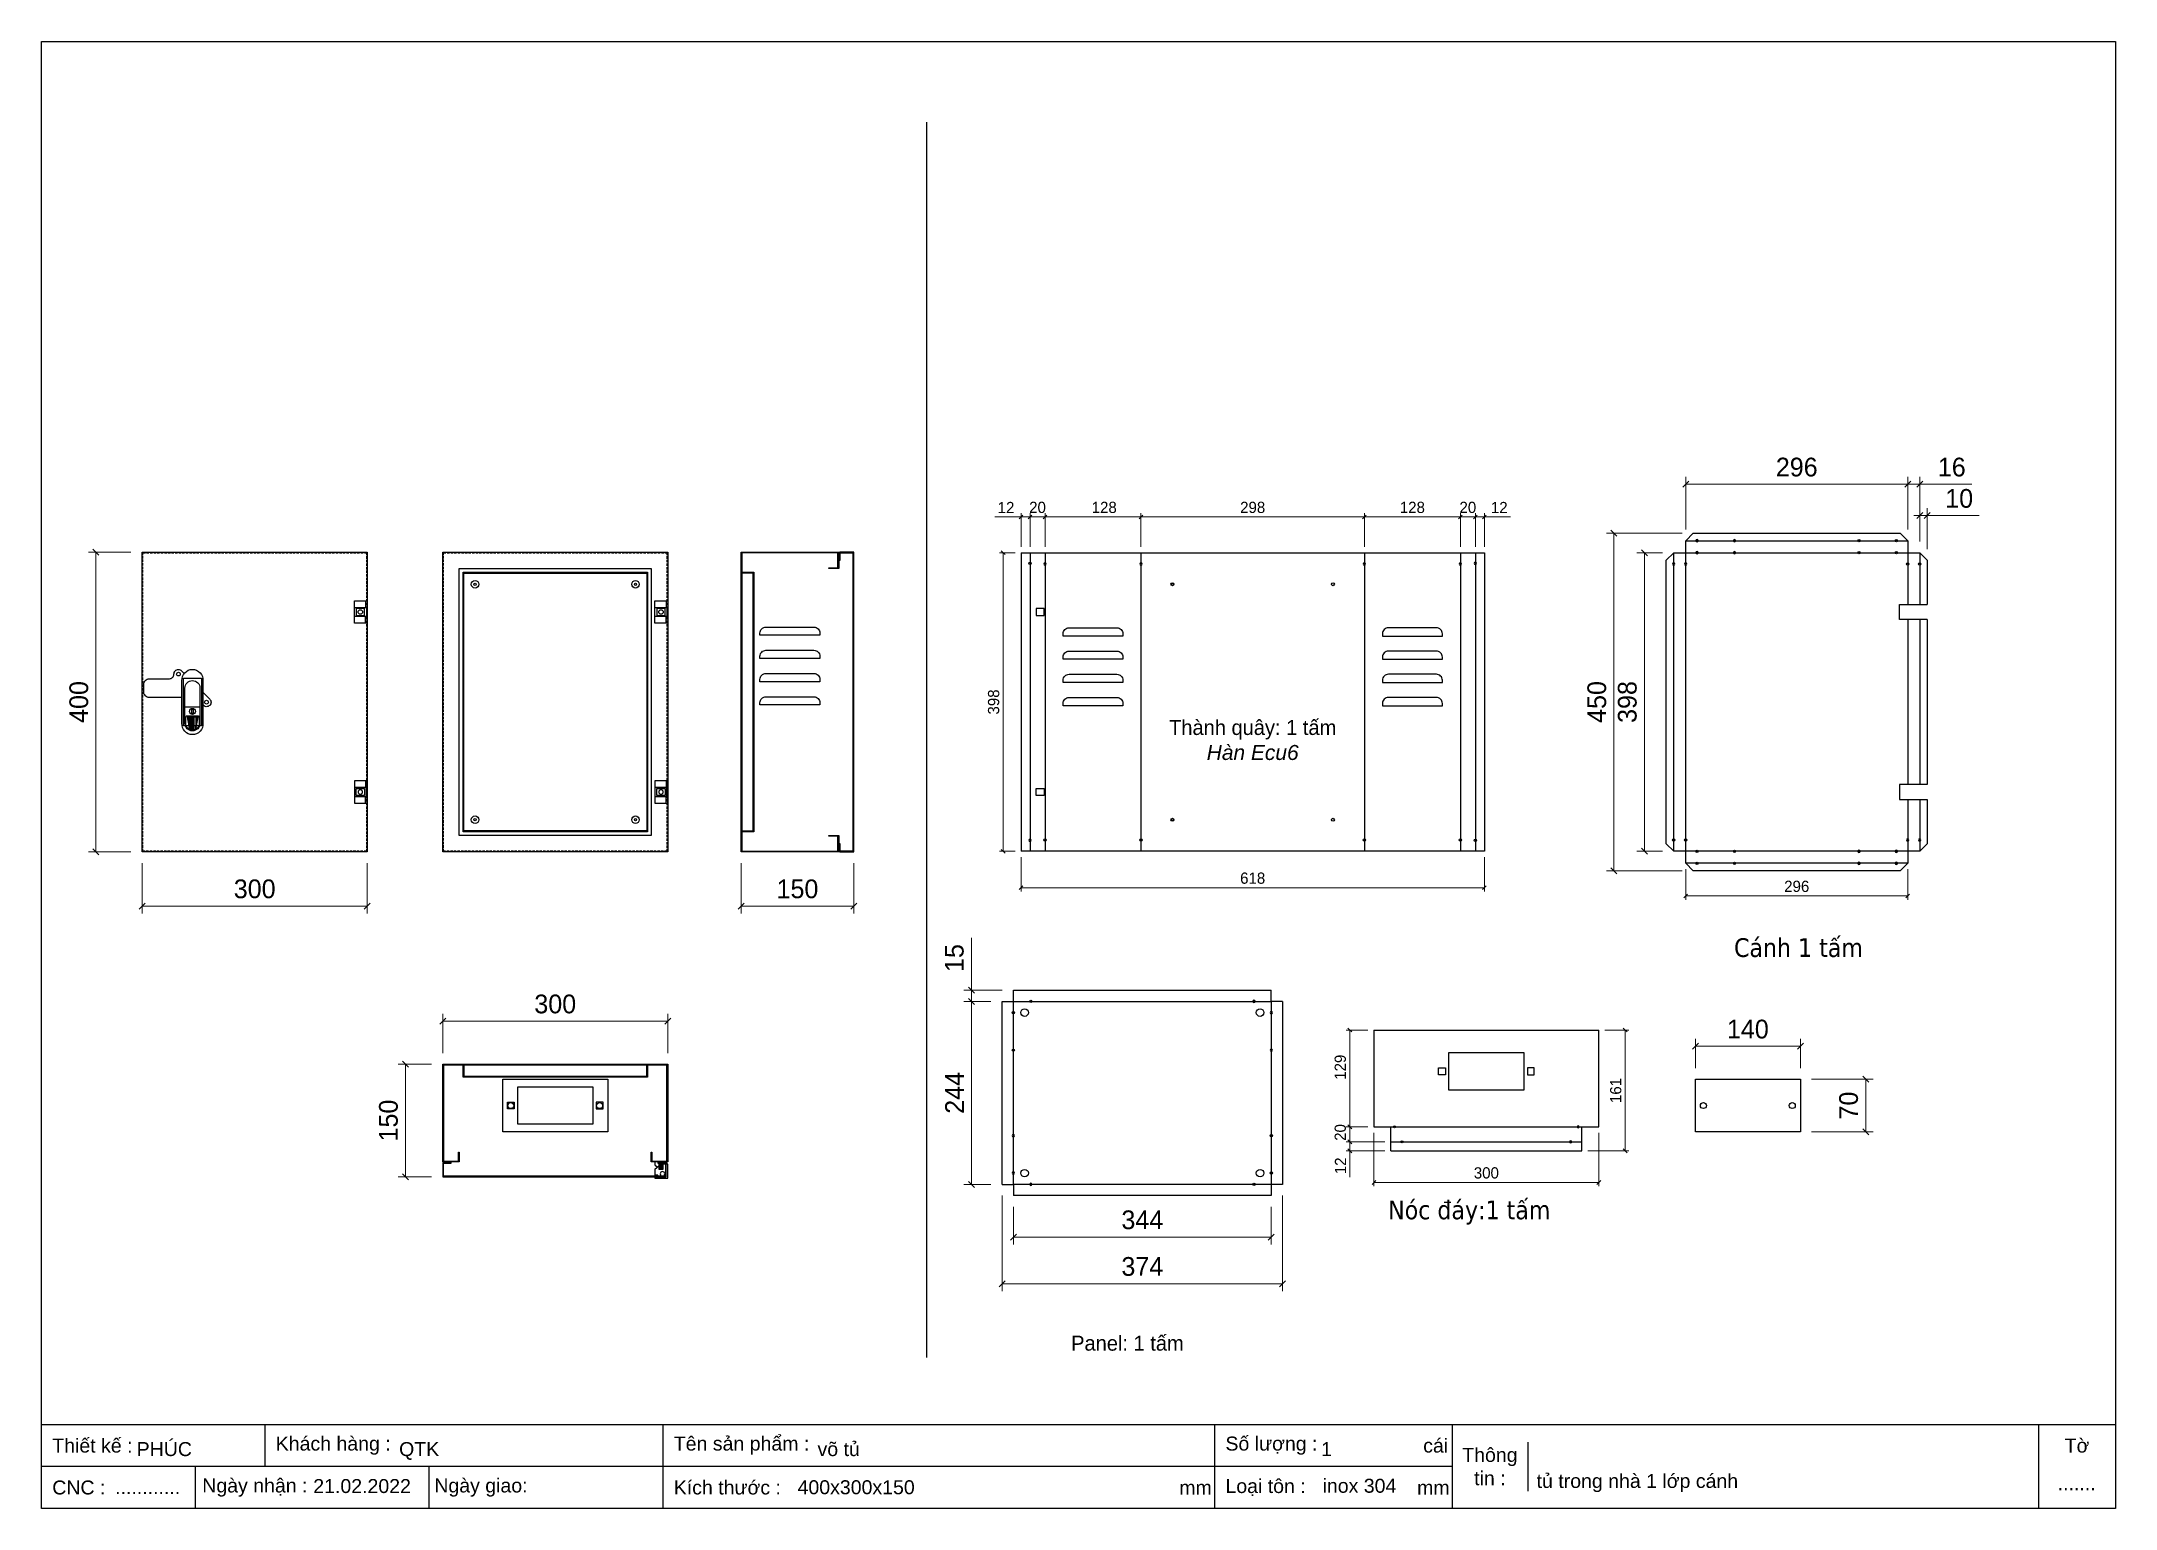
# Model space of a CAD drawing. Header units: millimetres. Extents: x 0 to 2767, y 0 to 1956.
import ezdxf

# ---------------------------------------------------------------- set-up
doc = ezdxf.new("R2010")
doc.units = ezdxf.units.MM
doc.linetypes.add('HIDDEN2', pattern=[4.7625, 3.175, -1.5875])
doc.layers.add('CNC', color=7, linetype='Continuous')
doc.layers.add('DIM', color=253, linetype='Continuous')
doc.styles.add('Arial', font='arial.ttf')
doc.dimstyles.new('Dim-15', dxfattribs={"dimtxt": 15, "dimasz": 5, "dimexe": 5, "dimexo": 8, "dimgap": 5, "dimtad": 1, "dimdec": 0, "dimtxsty": 'Standard', "dimblk": 'OBLIQUE', "dimcen": 10, "dimclrd": 5, "dimclre": 5, "dimclrt": 3, "dimazin": 3, "dimtfac": 1, "dimtdec": 0, "dimtmove": 0, "dimatfit": 3, "dimldrblk": 'OBLIQUE', "dimlwd": 9, "dimlwe": 9})
doc.dimstyles.new('Dim-25', dxfattribs={"dimtxt": 25, "dimasz": 8, "dimexe": 10, "dimexo": 15, "dimgap": 10, "dimtad": 1, "dimdec": 0, "dimtxsty": 'Standard', "dimblk": 'OBLIQUE', "dimcen": 10, "dimclrd": 5, "dimclre": 5, "dimclrt": 3, "dimazin": 3, "dimtfac": 1, "dimtdec": 0, "dimtmove": 0, "dimatfit": 3, "dimldrblk": 'OBLIQUE', "dimlwd": 9, "dimlwe": 9})

msp = doc.modelspace()

# ---------------------------------------------------------------- texts
at = {"char_height": 20, "width": 324.449, "attachment_point": 5}
for s, insert in [('Thành quây: 1 tấm\\P{\\fArial|b0|i1|c0|p34;Hàn Ecu6}', (1615.6, 1024.6)), ('Panel: 1 tấm', (1448.5, 220.3))]:
    msp.add_mtext(s, dxfattribs=dict(at, insert=insert))
at = {"color": 2, "char_height": 25, "width": 775, "attachment_point": 5}
for s, insert in [('{\\fTahoma|b0|i0|c0|p34;Cánh 1 tấm}', (2343.6, 747.7)), ('{\\fTahoma|b0|i0|c0|p34;Nóc đáy:1 tấm}', (1904.5, 394.6))]:
    msp.add_mtext(s, dxfattribs=dict(at, insert=insert))

# ---------------------------------------------------------------- blocks, each defined once
blk = doc.blocks.new('HL003-2-3')
h = blk.add_hatch()
h.set_pattern_fill('ANSI31', color=2, scale=0.5, style=0)
h.set_pattern_definition([(45, (8435.407, 86016.9664), (-1.122532015, 1.122532015), [])])
h.paths.add_polyline_path([(11, 10), (5, 10), (5, 0), (11, 0)])
at = {"color": 1}
for p, q in [((0, 22), (17, 22)), ((0, 20), (0, 22)), ((0, 20), (15, 20)), ((4, 18), (0, 18)), ((0, 10), (0, 18)), ((0, 10), (8, 3)), ((0, 4), (3.4, 7)), ((0, 0), (0, 4)), ((16, 0), (0, 0)), ((4, 20), (4, 18)), ((17, 3), (8, 3)), ((15, 20), (15, 3)), ((16, 3), (16, 0)), ((17, 22), (17, 3))]:
    blk.add_line(p, q, dxfattribs=at)
at = {"color": 2}
blk.add_lwpolyline([(5, 10), (11, 10), (11, 0), (5, 0)], close=True, dxfattribs=at)
at = {"color": 1}
blk.add_circle((10, 16), 3, dxfattribs=at)
blk.add_circle((10, 16), 3, dxfattribs=at)
blk = doc.blocks.new('HL003-2-2')
at = {"color": 1}
for p, q in [((15, 21), (15, 12)), ((15, -9), (15, 0)), ((16, 12), (17, 12)), ((16, 0), (17, 0))]:
    blk.add_line(p, q, dxfattribs=at)
blk.add_lwpolyline([(17, 0), (17, -9), (0, -9), (0, 21), (17, 21), (17, 12)], dxfattribs=at)
blk.add_lwpolyline([(0, 12), (16, 12), (16, 0), (0, 0)], close=True, dxfattribs=at)
blk.add_circle((8, 6), 3, dxfattribs=at)
blk = doc.blocks.new('AB301-3-1')
at = {"linetype": 'Continuous'}
h = blk.add_hatch(dxfattribs=at)
h.set_pattern_fill('ACAD_ISO09W100', color=1, scale=0.2)
h.set_pattern_definition([(0, (-368.0181, 431.8814), (0, 1), [4.8, -0.6, 1.2, -0.6, 1.2, -0.6])])
h.paths.add_polyline_path([(-4.1, -55, 0.118404), (0, -56, 0.118404), (4.1, -55), (7, -38.5), (-7, -38.5)])
at = {"color": 1, "linetype": 'Continuous'}
for p, q in [((-10, -25), (10, -25)), ((-7, -38.5), (7, -38.5)), ((-7, -38.5), (-4.1, -55)), ((7, -38.5), (4.1, -55))]:
    blk.add_line(p, q, dxfattribs=at)
for points in [[(-14, -12.5), (-57.5, -12.5, -0.414214), (-65, -5), (-65, 5, -0.414214), (-57.5, 12.5), (-30.7, 12.5, 0.414214), (-24.7, 18.5), (-24.7, 18.7)], [(-24.7, 18.7, -0.198912), (-23, 23), (-23, 23, -0.414214), (-14.5, 23), (-11, 19.5)], [(14, -5.5), (23, -14.5, -0.414214), (23, -23), (23, -23, -0.451305), (14, -22.4, -0.381561)]]:
    blk.add_lwpolyline(points, format="xyb", dxfattribs=at)
for points in [[(0, 25), (0, 25, -0.428242), (14, 10), (14, -47, -0.428242), (0, -62), (0, -62, -0.428242), (-14, -47), (-14, 10, -0.428242)], [(0, 10, -0.414214), (10, 0), (10, -47, -0.414214), (0, -57, -0.414214), (-10, -47), (-10, 0, -0.414214)], [(9, -39), (9, -47, -0.414214), (0, -56, -0.414214), (-9, -47), (-9, -39, -0.414214), (-7, -37), (7, -37, -0.414214)]]:
    blk.add_lwpolyline(points, format="xyb", close=True, dxfattribs=at)
blk.add_lwpolyline([(-1, -28), (1, -28), (1, -34), (-1, -34)], close=True, dxfattribs=at)
for centre, radius in [((-18.7, 18.7), 2.5), ((0, -31), 4), ((18.7, -18.7), 2.5)]:
    blk.add_circle(centre, radius, dxfattribs=at)
blk = doc.blocks.new('*D1')
at = {"color": 0, "linetype": 'ByBlock', "lineweight": -2}
for p, q in [((76.6, 1271.4), (68.6, 1279.4)), ((68.6, 879.4), (76.6, 871.4))]:
    blk.add_line(p, q, dxfattribs=at)
at = {"layer": 'Defpoints', "color": 0, "transparency": 16777216}
for p in [(134.4, 1275.4), (72.6, 875.4), (134.4, 875.4)]:
    blk.add_point(p, dxfattribs=at)
at = {"layer": 'DIM', "color": 5, "lineweight": 9, "transparency": 16777216}
for p, q in [((119.4, 1275.4), (62.6, 1275.4)), ((72.6, 1275.4), (72.6, 875.4)), ((119.4, 875.4), (62.6, 875.4))]:
    blk.add_line(p, q, dxfattribs=at)
at = {"layer": 'DIM', "color": 3, "transparency": 16777216, "insert": (49.9, 1075.4), "char_height": 25, "attachment_point": 5, "rotation": 90}
blk.add_mtext('400', dxfattribs=at)
blk = doc.blocks.new('_Oblique')
at = {"color": 0, "linetype": 'ByBlock', "lineweight": -2}
blk.add_line((-0.5, -0.5), (0.5, 0.5), dxfattribs=at)
blk = doc.blocks.new('*D2')
at = {"color": 0, "linetype": 'ByBlock', "lineweight": -2}
for p, q in [((138.4, 807.3), (130.4, 799.3)), ((430.4, 799.3), (438.4, 807.3))]:
    blk.add_line(p, q, dxfattribs=at)
at = {"layer": 'Defpoints', "color": 0, "transparency": 16777216}
for p in [(134.4, 875.4), (434.4, 875.4), (434.4, 803.3)]:
    blk.add_point(p, dxfattribs=at)
at = {"layer": 'DIM', "color": 5, "lineweight": 9, "transparency": 16777216}
for p, q in [((134.4, 860.4), (134.4, 793.3)), ((434.4, 860.4), (434.4, 793.3)), ((134.4, 803.3), (434.4, 803.3))]:
    blk.add_line(p, q, dxfattribs=at)
at = {"layer": 'DIM', "color": 3, "transparency": 16777216, "insert": (284.4, 826.1), "char_height": 25, "attachment_point": 5}
blk.add_mtext('300', dxfattribs=at)
blk = doc.blocks.new('*D3')
at = {"color": 0, "linetype": 'ByBlock', "lineweight": -2}
for p, q in [((937.4, 807.3), (929.4, 799.3)), ((1079.4, 799.3), (1087.4, 807.3))]:
    blk.add_line(p, q, dxfattribs=at)
at = {"layer": 'Defpoints', "color": 0, "transparency": 16777216}
for p in [(933.4, 875.4), (1083.4, 875.4), (1083.4, 803.3)]:
    blk.add_point(p, dxfattribs=at)
at = {"layer": 'DIM', "color": 5, "lineweight": 9, "transparency": 16777216}
for p, q in [((933.4, 860.4), (933.4, 793.3)), ((1083.4, 860.4), (1083.4, 793.3)), ((933.4, 803.3), (1083.4, 803.3))]:
    blk.add_line(p, q, dxfattribs=at)
at = {"layer": 'DIM', "color": 3, "transparency": 16777216, "insert": (1008.4, 826.1), "char_height": 25, "attachment_point": 5}
blk.add_mtext('150', dxfattribs=at)
blk = doc.blocks.new('*D4')
at = {"color": 5, "lineweight": 9, "ltscale": 3, "transparency": 16777216}
for p, q in [((520.3, 592.3), (475.7, 592.3)), ((485.7, 442.3), (485.7, 592.3)), ((520.3, 442.3), (475.7, 442.3))]:
    blk.add_line(p, q, dxfattribs=at)
at = {"color": 0, "linetype": 'ByBlock', "lineweight": -2}
for p, q in [((489.7, 588.3), (481.7, 596.3)), ((481.7, 446.3), (489.7, 438.3))]:
    blk.add_line(p, q, dxfattribs=at)
at = {"layer": 'Defpoints', "color": 0, "ltscale": 3, "transparency": 16777216}
for p in [(485.7, 592.3), (535.3, 592.3), (535.3, 442.3)]:
    blk.add_point(p, dxfattribs=at)
at = {"color": 3, "ltscale": 3, "transparency": 16777216, "insert": (462.9, 517.3), "char_height": 25, "attachment_point": 5, "rotation": 90}
blk.add_mtext('150', dxfattribs=at)
blk = doc.blocks.new('*D5')
at = {"color": 0, "linetype": 'ByBlock', "lineweight": -2}
for p, q in [((539.3, 653.8), (531.3, 645.8)), ((831.3, 645.8), (839.3, 653.8))]:
    blk.add_line(p, q, dxfattribs=at)
at = {"color": 5, "lineweight": 9, "ltscale": 3, "transparency": 16777216}
for p, q in [((535.3, 607.3), (535.3, 659.8)), ((535.3, 649.8), (835.3, 649.8)), ((835.3, 607.3), (835.3, 659.8))]:
    blk.add_line(p, q, dxfattribs=at)
at = {"layer": 'Defpoints', "color": 0, "ltscale": 3, "transparency": 16777216}
for p in [(835.3, 649.8), (535.3, 592.3), (835.3, 592.3)]:
    blk.add_point(p, dxfattribs=at)
at = {"color": 3, "ltscale": 3, "transparency": 16777216, "insert": (685.3, 672.6), "char_height": 25, "attachment_point": 5}
blk.add_mtext('300', dxfattribs=at)
blk = doc.blocks.new('*D6')
at = {"color": 5, "lineweight": 9, "transparency": 16777216}
for p, q in [((1777.3, 500.9), (1777.3, 429.7)), ((2077.3, 500.9), (2077.3, 429.7)), ((1777.3, 434.7), (2077.3, 434.7))]:
    blk.add_line(p, q, dxfattribs=at)
at = {"color": 0, "linetype": 'ByBlock', "lineweight": -2}
for p, q in [((1779.8, 437.2), (1774.8, 432.2)), ((2074.8, 432.2), (2079.8, 437.2))]:
    blk.add_line(p, q, dxfattribs=at)
at = {"layer": 'Defpoints', "color": 0, "transparency": 16777216}
for p in [(1777.3, 508.9), (2077.3, 508.9), (2077.3, 434.7)]:
    blk.add_point(p, dxfattribs=at)
at = {"color": 3, "transparency": 16777216, "insert": (1927.3, 447.4), "char_height": 15, "attachment_point": 5}
blk.add_mtext('300', dxfattribs=at)
blk = doc.blocks.new('*D7')
at = {"color": 5, "lineweight": 9, "transparency": 16777216}
for p, q in [((1769.3, 637.9), (1740.2, 637.9)), ((1745.2, 637.9), (1745.2, 508.9)), ((1769.3, 508.9), (1740.2, 508.9))]:
    blk.add_line(p, q, dxfattribs=at)
at = {"color": 0, "linetype": 'ByBlock', "lineweight": -2}
for p, q in [((1747.7, 635.4), (1742.7, 640.4)), ((1742.7, 511.4), (1747.7, 506.4))]:
    blk.add_line(p, q, dxfattribs=at)
at = {"layer": 'Defpoints', "color": 0, "transparency": 16777216}
for p in [(1777.3, 637.9), (1745.2, 508.9), (1777.3, 508.9)]:
    blk.add_point(p, dxfattribs=at)
at = {"color": 3, "transparency": 16777216, "insert": (1732.5, 588.4), "char_height": 15, "attachment_point": 5, "rotation": 90}
blk.add_mtext('129', dxfattribs=at)
blk = doc.blocks.new('*D8')
at = {"color": 5, "lineweight": 9, "transparency": 16777216}
for p, q in [((1769.3, 508.9), (1740.2, 508.9)), ((1745.2, 508.9), (1745.2, 488.9)), ((1791.8, 488.9), (1740.2, 488.9))]:
    blk.add_line(p, q, dxfattribs=at)
at = {"color": 0, "linetype": 'ByBlock', "lineweight": -2}
for p, q in [((1747.7, 506.4), (1742.7, 511.4)), ((1742.7, 491.4), (1747.7, 486.4))]:
    blk.add_line(p, q, dxfattribs=at)
at = {"layer": 'Defpoints', "color": 0, "transparency": 16777216}
for p in [(1777.3, 508.9), (1745.2, 488.9), (1799.8, 488.9)]:
    blk.add_point(p, dxfattribs=at)
at = {"color": 3, "transparency": 16777216, "insert": (1732.5, 501.4), "char_height": 15, "attachment_point": 5, "rotation": 90}
blk.add_mtext('20', dxfattribs=at)
blk = doc.blocks.new('*D9')
at = {"color": 5, "lineweight": 9, "transparency": 16777216}
for p, q in [((1791.8, 488.9), (1740.2, 488.9)), ((1791.8, 476.9), (1740.2, 476.9)), ((1745.2, 488.9), (1745.2, 476.9)), ((1745.2, 476.9), (1745.2, 442))]:
    blk.add_line(p, q, dxfattribs=at)
at = {"color": 0, "linetype": 'ByBlock', "lineweight": -2}
for p, q in [((1747.7, 486.4), (1742.7, 491.4)), ((1742.7, 479.4), (1747.7, 474.4))]:
    blk.add_line(p, q, dxfattribs=at)
at = {"layer": 'Defpoints', "color": 0, "transparency": 16777216}
for p in [(1745.2, 476.9), (1799.8, 488.9), (1799.8, 476.9)]:
    blk.add_point(p, dxfattribs=at)
at = {"color": 3, "transparency": 16777216, "insert": (1732.7, 456.9), "char_height": 15, "attachment_point": 5, "rotation": 90}
blk.add_mtext('12', dxfattribs=at)
blk = doc.blocks.new('*D10')
at = {"color": 5, "lineweight": 9, "transparency": 16777216}
for p, q in [((2085.3, 637.9), (2117.5, 637.9)), ((2112.5, 637.9), (2112.5, 476.9)), ((2062.8, 476.9), (2117.5, 476.9))]:
    blk.add_line(p, q, dxfattribs=at)
at = {"color": 0, "linetype": 'ByBlock', "lineweight": -2}
for p, q in [((2115, 635.4), (2110, 640.4)), ((2110, 479.4), (2115, 474.4))]:
    blk.add_line(p, q, dxfattribs=at)
at = {"layer": 'Defpoints', "color": 0, "transparency": 16777216}
for p in [(2077.3, 637.9), (2054.8, 476.9), (2112.5, 476.9)]:
    blk.add_point(p, dxfattribs=at)
at = {"color": 3, "transparency": 16777216, "insert": (2099.9, 557.4), "char_height": 15, "attachment_point": 5, "rotation": 90}
blk.add_mtext('161', dxfattribs=at)
blk = doc.blocks.new('f3daunguoc')
at = {"layer": 'CNC', "color": 2, "lineweight": -3}
blk.add_circle((0, 0), 1.5, dxfattribs=at)
blk = doc.blocks.new('*D11')
at = {"color": 0, "linetype": 'ByBlock', "lineweight": -2}
for p, q in [((1469.1, 1324.7), (1464.1, 1319.7)), ((1762.1, 1319.7), (1767.1, 1324.7))]:
    blk.add_line(p, q, dxfattribs=at)
at = {"color": 5, "lineweight": 9, "transparency": 16777216}
for p, q in [((1466.6, 1282.4), (1466.6, 1327.2)), ((1466.6, 1322.2), (1764.6, 1322.2)), ((1764.6, 1282.4), (1764.6, 1327.2))]:
    blk.add_line(p, q, dxfattribs=at)
at = {"layer": 'Defpoints', "color": 0, "transparency": 16777216}
for p in [(1764.6, 1322.2), (1466.6, 1274.4), (1764.6, 1274.4)]:
    blk.add_point(p, dxfattribs=at)
at = {"color": 3, "transparency": 16777216, "insert": (1615.6, 1334.8), "char_height": 15, "attachment_point": 5}
blk.add_mtext('298', dxfattribs=at)
blk = doc.blocks.new('*D12')
at = {"color": 0, "linetype": 'ByBlock', "lineweight": -2}
for p, q in [((1341.1, 1324.7), (1336.1, 1319.7)), ((1464.1, 1319.7), (1469.1, 1324.7))]:
    blk.add_line(p, q, dxfattribs=at)
at = {"color": 5, "lineweight": 9, "transparency": 16777216}
for p, q in [((1338.6, 1282.4), (1338.6, 1327.2)), ((1466.6, 1322.2), (1338.6, 1322.2)), ((1466.6, 1282.4), (1466.6, 1327.2))]:
    blk.add_line(p, q, dxfattribs=at)
at = {"layer": 'Defpoints', "color": 0, "transparency": 16777216}
for p in [(1338.6, 1322.2), (1338.6, 1274.4), (1466.6, 1274.4)]:
    blk.add_point(p, dxfattribs=at)
at = {"color": 3, "transparency": 16777216, "insert": (1417.6, 1334.8), "char_height": 15, "attachment_point": 5}
blk.add_mtext('128', dxfattribs=at)
blk = doc.blocks.new('*D13')
at = {"color": 0, "linetype": 'ByBlock', "lineweight": -2}
for p, q in [((1321.1, 1324.7), (1316.1, 1319.7)), ((1336.1, 1319.7), (1341.1, 1324.7))]:
    blk.add_line(p, q, dxfattribs=at)
at = {"color": 5, "lineweight": 9, "transparency": 16777216}
for p, q in [((1318.6, 1282.4), (1318.6, 1327.2)), ((1338.6, 1322.2), (1318.6, 1322.2)), ((1338.6, 1282.4), (1338.6, 1327.2))]:
    blk.add_line(p, q, dxfattribs=at)
at = {"layer": 'Defpoints', "color": 0, "transparency": 16777216}
for p in [(1318.6, 1322.2), (1318.6, 1274.4), (1338.6, 1274.4)]:
    blk.add_point(p, dxfattribs=at)
at = {"color": 3, "transparency": 16777216, "insert": (1328.6, 1334.8), "char_height": 15, "attachment_point": 5}
blk.add_mtext('20', dxfattribs=at)
blk = doc.blocks.new('*D14')
at = {"color": 0, "linetype": 'ByBlock', "lineweight": -2}
for p, q in [((1767.1, 1324.7), (1762.1, 1319.7)), ((1890.1, 1319.7), (1895.1, 1324.7))]:
    blk.add_line(p, q, dxfattribs=at)
at = {"color": 5, "lineweight": 9, "transparency": 16777216}
for p, q in [((1764.6, 1282.4), (1764.6, 1327.2)), ((1764.6, 1322.2), (1892.6, 1322.2)), ((1892.6, 1282.4), (1892.6, 1327.2))]:
    blk.add_line(p, q, dxfattribs=at)
at = {"layer": 'Defpoints', "color": 0, "transparency": 16777216}
for p in [(1892.6, 1322.2), (1764.6, 1274.4), (1892.6, 1274.4)]:
    blk.add_point(p, dxfattribs=at)
at = {"color": 3, "transparency": 16777216, "insert": (1828.6, 1334.8), "char_height": 15, "attachment_point": 5}
blk.add_mtext('128', dxfattribs=at)
blk = doc.blocks.new('*D15')
at = {"color": 5, "lineweight": 9, "transparency": 16777216}
for p, q in [((1306.6, 1322.2), (1271.7, 1322.2)), ((1306.6, 1282.4), (1306.6, 1327.2)), ((1318.6, 1322.2), (1306.6, 1322.2)), ((1318.6, 1282.4), (1318.6, 1327.2))]:
    blk.add_line(p, q, dxfattribs=at)
at = {"color": 0, "linetype": 'ByBlock', "lineweight": -2}
for p, q in [((1309.1, 1324.7), (1304.1, 1319.7)), ((1316.1, 1319.7), (1321.1, 1324.7))]:
    blk.add_line(p, q, dxfattribs=at)
at = {"layer": 'Defpoints', "color": 0, "transparency": 16777216}
for p in [(1306.6, 1322.2), (1306.6, 1274.4), (1318.6, 1274.4)]:
    blk.add_point(p, dxfattribs=at)
at = {"color": 3, "transparency": 16777216, "insert": (1286.6, 1334.7), "char_height": 15, "attachment_point": 5}
blk.add_mtext('12', dxfattribs=at)
blk = doc.blocks.new('*D16')
at = {"color": 0, "linetype": 'ByBlock', "lineweight": -2}
for p, q in [((1895.1, 1324.7), (1890.1, 1319.7)), ((1910.1, 1319.7), (1915.1, 1324.7))]:
    blk.add_line(p, q, dxfattribs=at)
at = {"color": 5, "lineweight": 9, "transparency": 16777216}
for p, q in [((1892.6, 1282.4), (1892.6, 1327.2)), ((1892.6, 1322.2), (1912.6, 1322.2)), ((1912.6, 1282.4), (1912.6, 1327.2))]:
    blk.add_line(p, q, dxfattribs=at)
at = {"layer": 'Defpoints', "color": 0, "transparency": 16777216}
for p in [(1912.6, 1322.2), (1892.6, 1274.4), (1912.6, 1274.4)]:
    blk.add_point(p, dxfattribs=at)
at = {"color": 3, "transparency": 16777216, "insert": (1902.6, 1334.8), "char_height": 15, "attachment_point": 5}
blk.add_mtext('20', dxfattribs=at)
blk = doc.blocks.new('*D17')
at = {"color": 0, "linetype": 'ByBlock', "lineweight": -2}
for p, q in [((1915.1, 1324.7), (1910.1, 1319.7)), ((1922.1, 1319.7), (1927.1, 1324.7))]:
    blk.add_line(p, q, dxfattribs=at)
at = {"color": 5, "lineweight": 9, "transparency": 16777216}
for p, q in [((1912.6, 1282.4), (1912.6, 1327.2)), ((1912.6, 1322.2), (1924.6, 1322.2)), ((1924.6, 1282.4), (1924.6, 1327.2)), ((1924.6, 1322.2), (1959.5, 1322.2))]:
    blk.add_line(p, q, dxfattribs=at)
at = {"layer": 'Defpoints', "color": 0, "transparency": 16777216}
for p in [(1924.6, 1322.2), (1912.6, 1274.4), (1924.6, 1274.4)]:
    blk.add_point(p, dxfattribs=at)
at = {"color": 3, "transparency": 16777216, "insert": (1944.5, 1334.7), "char_height": 15, "attachment_point": 5}
blk.add_mtext('12', dxfattribs=at)
blk = doc.blocks.new('*D18')
at = {"color": 5, "lineweight": 9, "transparency": 16777216}
for p, q in [((1306.6, 868.4), (1306.6, 822.7)), ((1924.6, 868.4), (1924.6, 822.7)), ((1306.6, 827.7), (1924.6, 827.7))]:
    blk.add_line(p, q, dxfattribs=at)
at = {"color": 0, "linetype": 'ByBlock', "lineweight": -2}
for p, q in [((1309.1, 830.2), (1304.1, 825.2)), ((1922.1, 825.2), (1927.1, 830.2))]:
    blk.add_line(p, q, dxfattribs=at)
at = {"layer": 'Defpoints', "color": 0, "transparency": 16777216}
for p in [(1306.6, 876.4), (1924.6, 876.4), (1924.6, 827.7)]:
    blk.add_point(p, dxfattribs=at)
at = {"color": 3, "transparency": 16777216, "insert": (1615.6, 840.4), "char_height": 15, "attachment_point": 5}
blk.add_mtext('618', dxfattribs=at)
blk = doc.blocks.new('*D19')
at = {"color": 5, "lineweight": 9, "transparency": 16777216}
for p, q in [((1298.6, 1274.4), (1277.8, 1274.4)), ((1282.8, 1274.4), (1282.8, 876.4)), ((1298.6, 876.4), (1277.8, 876.4))]:
    blk.add_line(p, q, dxfattribs=at)
at = {"color": 0, "linetype": 'ByBlock', "lineweight": -2}
for p, q in [((1285.3, 1271.9), (1280.3, 1276.9)), ((1280.3, 878.9), (1285.3, 873.9))]:
    blk.add_line(p, q, dxfattribs=at)
at = {"layer": 'Defpoints', "color": 0, "transparency": 16777216}
for p in [(1306.6, 1274.4), (1282.8, 876.4), (1306.6, 876.4)]:
    blk.add_point(p, dxfattribs=at)
at = {"color": 3, "transparency": 16777216, "insert": (1270.1, 1075.4), "char_height": 15, "attachment_point": 5, "rotation": 90}
blk.add_mtext('398', dxfattribs=at)
blk = doc.blocks.new('*D20')
at = {"color": 5, "lineweight": 9, "ltscale": 3, "transparency": 16777216}
for p, q in [((1240.4, 691.2), (1240.4, 760.8)), ((1281.4, 691.2), (1230.4, 691.2)), ((1266.4, 676.2), (1230.4, 676.2)), ((1240.4, 676.2), (1240.4, 691.2)), ((1240.4, 676.2), (1240.4, 668.2))]:
    blk.add_line(p, q, dxfattribs=at)
at = {"color": 0, "linetype": 'ByBlock', "lineweight": -2}
for p, q in [((1236.4, 695.2), (1244.4, 687.2)), ((1244.4, 672.2), (1236.4, 680.2))]:
    blk.add_line(p, q, dxfattribs=at)
at = {"layer": 'Defpoints', "color": 0, "ltscale": 3, "transparency": 16777216}
for p in [(1240.4, 691.2), (1281.4, 676.2), (1296.4, 691.2)]:
    blk.add_point(p, dxfattribs=at)
at = {"color": 3, "ltscale": 3, "transparency": 16777216, "insert": (1217.7, 734), "char_height": 25, "attachment_point": 5, "rotation": 90}
blk.add_mtext('15', dxfattribs=at)
blk = doc.blocks.new('*D21')
at = {"color": 5, "lineweight": 9, "ltscale": 3, "transparency": 16777216}
for p, q in [((1266.4, 676.2), (1230.4, 676.2)), ((1240.4, 676.2), (1240.4, 432.2)), ((1266.4, 432.2), (1230.4, 432.2))]:
    blk.add_line(p, q, dxfattribs=at)
at = {"color": 0, "linetype": 'ByBlock', "lineweight": -2}
for p, q in [((1244.4, 672.2), (1236.4, 680.2)), ((1236.4, 436.2), (1244.4, 428.2))]:
    blk.add_line(p, q, dxfattribs=at)
at = {"layer": 'Defpoints', "color": 0, "ltscale": 3, "transparency": 16777216}
for p in [(1281.4, 676.2), (1240.4, 432.2), (1281.4, 432.2)]:
    blk.add_point(p, dxfattribs=at)
at = {"color": 3, "ltscale": 3, "transparency": 16777216, "insert": (1217.9, 554.2), "char_height": 25, "attachment_point": 5, "rotation": 90}
blk.add_mtext('244', dxfattribs=at)
blk = doc.blocks.new('*D22')
at = {"color": 5, "lineweight": 9, "ltscale": 3, "transparency": 16777216}
for p, q in [((1281.4, 417.2), (1281.4, 289.8)), ((1655.4, 417.2), (1655.4, 289.8)), ((1281.4, 299.8), (1655.4, 299.8))]:
    blk.add_line(p, q, dxfattribs=at)
at = {"color": 0, "linetype": 'ByBlock', "lineweight": -2}
for p, q in [((1285.4, 303.8), (1277.4, 295.8)), ((1651.4, 295.8), (1659.4, 303.8))]:
    blk.add_line(p, q, dxfattribs=at)
at = {"layer": 'Defpoints', "color": 0, "ltscale": 3, "transparency": 16777216}
for p in [(1281.4, 432.2), (1655.4, 432.2), (1655.4, 299.8)]:
    blk.add_point(p, dxfattribs=at)
at = {"color": 3, "ltscale": 3, "transparency": 16777216, "insert": (1468.4, 322.6), "char_height": 25, "attachment_point": 5}
blk.add_mtext('374', dxfattribs=at)
blk = doc.blocks.new('*D23')
at = {"color": 5, "lineweight": 9, "ltscale": 3, "transparency": 16777216}
for p, q in [((1296.4, 402.2), (1296.4, 352)), ((1640.4, 402.2), (1640.4, 352)), ((1640.4, 362), (1296.4, 362))]:
    blk.add_line(p, q, dxfattribs=at)
at = {"color": 0, "linetype": 'ByBlock', "lineweight": -2}
for p, q in [((1300.4, 366), (1292.4, 358)), ((1636.4, 358), (1644.4, 366))]:
    blk.add_line(p, q, dxfattribs=at)
at = {"layer": 'Defpoints', "color": 0, "ltscale": 3, "transparency": 16777216}
for p in [(1296.4, 417.2), (1640.4, 417.2), (1296.4, 362)]:
    blk.add_point(p, dxfattribs=at)
at = {"color": 3, "ltscale": 3, "transparency": 16777216, "insert": (1468.4, 384.8), "char_height": 25, "attachment_point": 5}
blk.add_mtext('344', dxfattribs=at)
blk = doc.blocks.new('*D24')
at = {"color": 0, "linetype": 'ByBlock', "lineweight": -2}
for p, q in [((2195.8, 819.3), (2190.8, 814.3)), ((2486.8, 814.3), (2491.8, 819.3))]:
    blk.add_line(p, q, dxfattribs=at)
at = {"layer": 'Defpoints', "color": 0, "transparency": 16777216}
for p in [(2193.3, 860.4), (2489.3, 860.4), (2489.3, 816.8)]:
    blk.add_point(p, dxfattribs=at)
at = {"layer": 'DIM', "color": 5, "lineweight": 9, "transparency": 16777216}
for p, q in [((2193.3, 852.4), (2193.3, 811.8)), ((2489.3, 852.4), (2489.3, 811.8)), ((2193.3, 816.8), (2489.3, 816.8))]:
    blk.add_line(p, q, dxfattribs=at)
at = {"layer": 'DIM', "color": 3, "transparency": 16777216, "insert": (2341.3, 829.5), "char_height": 15, "attachment_point": 5}
blk.add_mtext('296', dxfattribs=at)
blk = doc.blocks.new('*D25')
at = {"color": 5, "lineweight": 9, "ltscale": 3, "transparency": 16777216}
for p, q in [((2505.3, 1289.4), (2505.3, 1333.9)), ((2515.3, 1279.4), (2515.3, 1333.9)), ((2505.3, 1323.9), (2497.3, 1323.9)), ((2505.3, 1323.9), (2515.3, 1323.9)), ((2515.3, 1323.9), (2584.7, 1323.9))]:
    blk.add_line(p, q, dxfattribs=at)
at = {"color": 0, "linetype": 'ByBlock', "lineweight": -2}
for p, q in [((2501.3, 1319.9), (2509.3, 1327.9)), ((2519.3, 1327.9), (2511.3, 1319.9))]:
    blk.add_line(p, q, dxfattribs=at)
at = {"layer": 'Defpoints', "color": 0, "ltscale": 3, "transparency": 16777216}
for p in [(2515.3, 1323.9), (2505.3, 1274.4), (2515.3, 1264.4)]:
    blk.add_point(p, dxfattribs=at)
at = {"color": 3, "ltscale": 3, "transparency": 16777216, "insert": (2558, 1346.7), "char_height": 25, "attachment_point": 5}
blk.add_mtext('10', dxfattribs=at)
blk = doc.blocks.new('*D26')
at = {"color": 5, "lineweight": 9, "ltscale": 3, "transparency": 16777216}
for p, q in [((2489.3, 1365.7), (2481.3, 1365.7)), ((2489.3, 1305.4), (2489.3, 1375.7)), ((2489.3, 1365.7), (2505.3, 1365.7)), ((2505.3, 1289.4), (2505.3, 1375.7)), ((2505.3, 1365.7), (2574.8, 1365.7))]:
    blk.add_line(p, q, dxfattribs=at)
at = {"color": 0, "linetype": 'ByBlock', "lineweight": -2}
for p, q in [((2485.3, 1361.7), (2493.3, 1369.7)), ((2509.3, 1369.7), (2501.3, 1361.7))]:
    blk.add_line(p, q, dxfattribs=at)
at = {"layer": 'Defpoints', "color": 0, "ltscale": 3, "transparency": 16777216}
for p in [(2505.3, 1365.7), (2489.3, 1290.4), (2505.3, 1274.4)]:
    blk.add_point(p, dxfattribs=at)
at = {"color": 3, "ltscale": 3, "transparency": 16777216, "insert": (2548.1, 1388.5), "char_height": 25, "attachment_point": 5}
blk.add_mtext('16', dxfattribs=at)
blk = doc.blocks.new('*D27')
at = {"color": 0, "linetype": 'ByBlock', "lineweight": -2}
for p, q in [((2197.3, 1369.7), (2189.3, 1361.7)), ((2485.3, 1361.7), (2493.3, 1369.7))]:
    blk.add_line(p, q, dxfattribs=at)
at = {"color": 5, "lineweight": 9, "ltscale": 3, "transparency": 16777216}
for p, q in [((2193.3, 1305.4), (2193.3, 1375.7)), ((2489.3, 1365.7), (2193.3, 1365.7)), ((2489.3, 1305.4), (2489.3, 1375.7))]:
    blk.add_line(p, q, dxfattribs=at)
at = {"layer": 'Defpoints', "color": 0, "ltscale": 3, "transparency": 16777216}
for p in [(2193.3, 1365.7), (2193.3, 1290.4), (2489.3, 1290.4)]:
    blk.add_point(p, dxfattribs=at)
at = {"color": 3, "ltscale": 3, "transparency": 16777216, "insert": (2341.3, 1388.5), "char_height": 25, "attachment_point": 5}
blk.add_mtext('296', dxfattribs=at)
blk = doc.blocks.new('*D28')
at = {"color": 5, "lineweight": 9, "ltscale": 3, "transparency": 16777216}
for p, q in [((2188.3, 1300.4), (2087.4, 1300.4)), ((2097.4, 1300.4), (2097.4, 850.4)), ((2188.3, 850.4), (2087.4, 850.4))]:
    blk.add_line(p, q, dxfattribs=at)
at = {"color": 0, "linetype": 'ByBlock', "lineweight": -2}
for p, q in [((2101.4, 1296.4), (2093.4, 1304.4)), ((2093.4, 854.4), (2101.4, 846.4))]:
    blk.add_line(p, q, dxfattribs=at)
at = {"layer": 'Defpoints', "color": 0, "ltscale": 3, "transparency": 16777216}
for p in [(2203.3, 1300.4), (2097.4, 850.4), (2203.3, 850.4)]:
    blk.add_point(p, dxfattribs=at)
at = {"color": 3, "ltscale": 3, "transparency": 16777216, "insert": (2074.7, 1075.4), "char_height": 25, "attachment_point": 5, "rotation": 90}
blk.add_mtext('450', dxfattribs=at)
blk = doc.blocks.new('*D29')
at = {"color": 5, "lineweight": 9, "ltscale": 3, "transparency": 16777216}
for p, q in [((2162.3, 1274.4), (2128.2, 1274.4)), ((2138.2, 876.4), (2138.2, 1274.4)), ((2162.3, 876.4), (2128.2, 876.4))]:
    blk.add_line(p, q, dxfattribs=at)
at = {"color": 0, "linetype": 'ByBlock', "lineweight": -2}
for p, q in [((2142.2, 1270.4), (2134.2, 1278.4)), ((2134.2, 880.4), (2142.2, 872.4))]:
    blk.add_line(p, q, dxfattribs=at)
at = {"layer": 'Defpoints', "color": 0, "ltscale": 3, "transparency": 16777216}
for p in [(2138.2, 1274.4), (2177.3, 1274.4), (2177.3, 876.4)]:
    blk.add_point(p, dxfattribs=at)
at = {"color": 3, "ltscale": 3, "transparency": 16777216, "insert": (2115.4, 1075.4), "char_height": 25, "attachment_point": 5, "rotation": 90}
blk.add_mtext('398', dxfattribs=at)
blk = doc.blocks.new('*D30')
at = {"color": 0, "linetype": 'ByBlock', "lineweight": -2}
for p, q in [((2210.1, 620.3), (2202.1, 612.3)), ((2342.1, 612.3), (2350.1, 620.3))]:
    blk.add_line(p, q, dxfattribs=at)
at = {"color": 5, "lineweight": 9, "ltscale": 3, "transparency": 16777216}
for p, q in [((2206.1, 587.3), (2206.1, 626.3)), ((2206.1, 616.3), (2346.1, 616.3)), ((2346.1, 587.3), (2346.1, 626.3))]:
    blk.add_line(p, q, dxfattribs=at)
at = {"layer": 'Defpoints', "color": 0, "ltscale": 3, "transparency": 16777216}
for p in [(2346.1, 616.3), (2206.1, 572.3), (2346.1, 572.3)]:
    blk.add_point(p, dxfattribs=at)
at = {"color": 3, "ltscale": 3, "transparency": 16777216, "insert": (2276.1, 639.1), "char_height": 25, "attachment_point": 5}
blk.add_mtext('140', dxfattribs=at)
blk = doc.blocks.new('*D31')
at = {"color": 5, "lineweight": 9, "ltscale": 3, "transparency": 16777216}
for p, q in [((2361.1, 572.3), (2443.3, 572.3)), ((2433.3, 572.3), (2433.3, 502.3)), ((2361.1, 502.3), (2443.3, 502.3))]:
    blk.add_line(p, q, dxfattribs=at)
at = {"color": 0, "linetype": 'ByBlock', "lineweight": -2}
for p, q in [((2437.3, 568.3), (2429.3, 576.3)), ((2429.3, 506.3), (2437.3, 498.3))]:
    blk.add_line(p, q, dxfattribs=at)
at = {"layer": 'Defpoints', "color": 0, "ltscale": 3, "transparency": 16777216}
for p in [(2346.1, 572.3), (2346.1, 502.3), (2433.3, 502.3)]:
    blk.add_point(p, dxfattribs=at)
at = {"color": 3, "ltscale": 3, "transparency": 16777216, "insert": (2410.6, 537.3), "char_height": 25, "attachment_point": 5, "rotation": 90}
blk.add_mtext('70', dxfattribs=at)
blk = doc.blocks.new('KHUNG CHUẨN')
at = {"color": 7}
for p, q in [((19889.2, -28535.2), (16919.2, -28535.2)), ((17239.2, -28535.2), (17239.2, -28595.2)), ((17809.2, -28535.2), (17809.2, -28655.2)), ((18599.2, -28535.2), (18599.2, -28655.2)), ((18939.2, -28535.2), (18939.2, -28655.2)), ((19779.2, -28535.2), (19779.2, -28655.2)), ((19047.6, -28560.2), (19047.6, -28630.2)), ((18939.2, -28595.2), (16919.2, -28595.2)), ((17139.2, -28595.2), (17139.2, -28655.2)), ((17474.2, -28595.2), (17474.2, -28655.2))]:
    blk.add_line(p, q, dxfattribs=at)
blk.add_lwpolyline([(16919.2, -26555.2), (19889.2, -26555.2), (19889.2, -28655.2), (16919.2, -28655.2)], close=True, dxfattribs=at)
at = {"color": 2, "char_height": 20, "style": 'Arial'}
for s, insert, width, attachment_point in [('  Thiết kế :', (16919.2, -28565.2), 917.634, 4), ('  Khách hàng :', (17239.2, -28565.2), 917.634, 4), ('  Tên sản phẩm :', (17809.2, -28565.2), 917.634, 4), ('  Số lượng :', (18599.2, -28565.2), 917.634, 4), ('cái', (18897.9, -28565.2), 63.517, 4), ('Thông\\Ptin :', (18993.4, -28595.2), 108.311, 5), ('Tờ', (19834.2, -28565.2), 110, 5), ('  CNC :', (16919.2, -28625.2), 917.634, 4), ('  Ngày nhận :', (17134, -28625.2), 556.651, 4), ('  Ngày giao:', (17466.3, -28625.2), 556.651, 4), ('  Kích thước :', (17809.2, -28625.2), 917.634, 4), ('mm', (18548.6, -28625.2), 73.831, 4), ('  Loại tôn :', (18599.2, -28625.2), 917.634, 4), ('mm', (18889.2, -28625.2), 917.634, 4)]:
    blk.add_mtext(s, dxfattribs=dict(at, insert=insert, width=width, attachment_point=attachment_point))
at = {"color": 3, "style": 'Arial'}
for tag, p in [('#01', (17055.6, -28580.1)), ('#02', (17431.4, -28580.1)), ('#03', (18030.6, -28580.1)), ('#08', (18751.7, -28580.1)), ('#10', (19064.8, -28580.1)), ('#04', (17024.8, -28634.6)), ('#05', (17308.5, -28633)), ('#06', (17632.7, -28633.7)), ('#07', (18002, -28634.7)), ('#09', (18753.8, -28632.6)), ('#11', (19060.3, -28625.7)), ('#12', (19806.5, -28628.9))]:
    blk.add_attdef(tag, p, '', height=20, dxfattribs=at)

# ---------------------------------------------------------------- dimensions: what is measured, and where the dimension line sits
at = {"color": 2, "ltscale": 3}
for base, p1, p2, picture, middle in [((2193.3, 1365.7), (2489.3, 1290.4), (2193.3, 1290.4), '*D27', (2341.3, 1388.5)), ((2505.3, 1365.7), (2489.3, 1290.4), (2505.3, 1274.4), '*D26', (2548.1, 1388.5)), ((2515.3, 1323.9), (2505.3, 1274.4), (2515.3, 1264.4), '*D25', (2558, 1346.7)), ((835.3, 649.8), (535.3, 592.3), (835.3, 592.3), '*D5', (685.3, 672.6)), ((2346.1, 616.3), (2206.1, 572.3), (2346.1, 572.3), '*D30', (2276.1, 639.1))]:
    dim = msp.add_linear_dim(base=base, p1=p1, p2=p2, dimstyle='Dim-25', dxfattribs=at)
    dim.commit()
    dim.dimension.update_dxf_attribs({"geometry": picture, "text_midpoint": middle})
at = {"color": 7}
for base, p1, p2, picture, middle in [((1306.6, 1322.2), (1318.6, 1274.4), (1306.6, 1274.4), '*D15', (1286.6, 1334.7)), ((1764.6, 1322.2), (1466.6, 1274.4), (1764.6, 1274.4), '*D11', (1615.6, 1334.8)), ((1892.6, 1322.2), (1764.6, 1274.4), (1892.6, 1274.4), '*D14', (1828.6, 1334.8)), ((1924.6, 827.7), (1306.6, 876.4), (1924.6, 876.4), '*D18', (1615.6, 840.4))]:
    dim = msp.add_linear_dim(base=base, p1=p1, p2=p2, dimstyle='Dim-15', dxfattribs=at)
    dim.commit()
    dim.dimension.update_dxf_attribs({"geometry": picture, "text_midpoint": middle})
dim = msp.add_linear_dim(base=(1318.6, 1322.2), p1=(1338.6, 1274.4), p2=(1318.6, 1274.4), dimstyle='Dim-15', dxfattribs=at)
dim.commit()
dim.dimension.update_dxf_attribs({"geometry": '*D13', "text_midpoint": (1328.6, 1322.2), "dimtype": 160})
for base, p1, p2, angle, picture, middle in [((1338.6, 1322.2), (1466.6, 1274.4), (1338.6, 1274.4), 180, '*D12', (1417.6, 1322.2)), ((1912.6, 1322.2), (1892.6, 1274.4), (1912.6, 1274.4), 180, '*D16', (1902.6, 1322.2)), ((1745.2, 508.9), (1777.3, 637.9), (1777.3, 508.9), 270, '*D7', (1745.2, 588.4)), ((1745.2, 488.9), (1777.3, 508.9), (1799.8, 488.9), 270, '*D8', (1745.2, 501.4))]:
    dim = msp.add_linear_dim(base=base, p1=p1, p2=p2, angle=angle, dimstyle='Dim-15', dxfattribs=at)
    dim.commit()
    dim.dimension.update_dxf_attribs({"geometry": picture, "text_midpoint": middle, "dimtype": 160})
for base, p1, p2, angle, picture, middle in [((1924.6, 1322.2), (1912.6, 1274.4), (1924.6, 1274.4), 180, '*D17', (1944.5, 1334.7)), ((1282.8, 876.4), (1306.6, 1274.4), (1306.6, 876.4), 90, '*D19', (1270.1, 1075.4)), ((2112.5, 476.9), (2077.3, 637.9), (2054.8, 476.9), 270, '*D10', (2099.9, 557.4)), ((2077.3, 434.7), (1777.3, 508.9), (2077.3, 508.9), 180, '*D6', (1927.3, 447.4)), ((1745.2, 476.9), (1799.8, 488.9), (1799.8, 476.9), 270, '*D9', (1732.7, 456.9))]:
    dim = msp.add_linear_dim(base=base, p1=p1, p2=p2, angle=angle, dimstyle='Dim-15', dxfattribs=at)
    dim.commit()
    dim.dimension.update_dxf_attribs({"geometry": picture, "text_midpoint": middle})
at = {"color": 2, "ltscale": 3}
for base, p1, p2, angle, picture, middle in [((2097.4, 850.4), (2203.3, 1300.4), (2203.3, 850.4), 90, '*D28', (2074.7, 1075.4)), ((2138.2, 1274.4), (2177.3, 876.4), (2177.3, 1274.4), 90, '*D29', (2115.4, 1075.4)), ((1240.4, 691.2), (1281.4, 676.2), (1296.4, 691.2), 90, '*D20', (1217.7, 734)), ((1240.4, 432.2), (1281.4, 676.2), (1281.4, 432.2), 90, '*D21', (1217.9, 554.2)), ((485.7, 592.3), (535.3, 442.3), (535.3, 592.3), 90, '*D4', (462.9, 517.3)), ((2433.3, 502.3), (2346.1, 572.3), (2346.1, 502.3), 90, '*D31', (2410.6, 537.3)), ((1655.4, 299.8), (1281.4, 432.2), (1655.4, 432.2), 180, '*D22', (1468.4, 322.6)), ((1296.4, 362), (1640.4, 417.2), (1296.4, 417.2), 180, '*D23', (1468.4, 384.8))]:
    dim = msp.add_linear_dim(base=base, p1=p1, p2=p2, angle=angle, dimstyle='Dim-25', dxfattribs=at)
    dim.commit()
    dim.dimension.update_dxf_attribs({"geometry": picture, "text_midpoint": middle})
at = {"layer": 'DIM', "color": 7}
dim = msp.add_linear_dim(base=(72.6, 875.4), p1=(134.4, 1275.4), p2=(134.4, 875.4), angle=90, dimstyle='Dim-25', dxfattribs=at)
dim.commit()
dim.dimension.update_dxf_attribs({"geometry": '*D1', "text_midpoint": (49.9, 1075.4)})
for base, p1, p2, picture, middle in [((434.4, 803.3), (134.4, 875.4), (434.4, 875.4), '*D2', (284.4, 826.1)), ((1083.4, 803.3), (933.4, 875.4), (1083.4, 875.4), '*D3', (1008.4, 826.1))]:
    dim = msp.add_linear_dim(base=base, p1=p1, p2=p2, dimstyle='Dim-25', dxfattribs=at)
    dim.commit()
    dim.dimension.update_dxf_attribs({"geometry": picture, "text_midpoint": middle})
at = {"layer": 'DIM', "color": 0}
dim = msp.add_linear_dim(base=(2489.3, 816.8), p1=(2193.3, 860.4), p2=(2489.3, 860.4), dimstyle='Dim-15', dxfattribs=at)
dim.commit()
dim.dimension.update_dxf_attribs({"geometry": '*D24', "text_midpoint": (2341.3, 829.5)})

# ---------------------------------------------------------------- linework, layer by layer
at = {"color": 2, "ltscale": 3}
msp.add_line((1180.5, 1848.6), (1180.5, 201.5), dxfattribs=at)
at = {"color": 7}
for p, q in [((1306.6, 1274.4), (1924.6, 1274.4)), ((1306.6, 1274.4), (1306.6, 876.4)), ((1318.6, 1274.4), (1318.6, 876.4)), ((1338.6, 1274.4), (1338.6, 876.4)), ((1466.6, 1274.4), (1466.6, 876.4)), ((1764.6, 1274.4), (1764.6, 876.4)), ((1892.6, 1274.4), (1892.6, 876.4)), ((1912.6, 1274.4), (1912.6, 876.4)), ((1924.6, 1274.4), (1924.6, 876.4)), ((1924.6, 876.4), (1306.6, 876.4)), ((1777.3, 637.9), (2077.3, 637.9)), ((1777.3, 508.9), (2077.3, 508.9)), ((1799.8, 476.9), (1799.8, 508.9)), ((2054.8, 476.9), (2054.8, 508.9)), ((1799.8, 488.9), (2054.8, 488.9)), ((1799.8, 476.9), (2054.8, 476.9))]:
    msp.add_line(p, q, dxfattribs=at)
for points in [[(2515.3, 945.4), (2515.3, 886.4), (2505.3, 876.4), (2489.3, 876.4), (2489.3, 860.4), (2479.3, 850.4), (2203.3, 850.4), (2193.3, 860.4), (2193.3, 876.4), (2177.3, 876.4), (2167.3, 886.4), (2167.3, 1264.4), (2177.3, 1274.4), (2193.3, 1274.4), (2193.3, 1290.4), (2203.3, 1300.4), (2479.3, 1300.4), (2489.3, 1290.4), (2489.3, 1274.4), (2505.3, 1274.4), (2515.3, 1264.4), (2515.3, 1205.4)], [(2177.3, 876.4), (2177.3, 1274.4)], [(2193.3, 1290.4), (2489.3, 1290.4)], [(2489.3, 945.4), (2489.3, 876.4), (2193.3, 876.4), (2193.3, 1274.4), (2489.3, 1274.4), (2489.3, 1205.4)], [(2505.3, 1274.4), (2505.3, 1205.4)], [(2489.3, 1185.4), (2489.3, 965.4)], [(2505.3, 1185.4), (2505.3, 965.4)], [(2515.3, 1185.4), (2515.3, 965.4)], [(2505.3, 945.4), (2505.3, 876.4)], [(2489.3, 860.4), (2193.3, 860.4)], [(1777.3, 637.9), (1777.3, 508.9)], [(2077.3, 508.9), (2077.3, 637.9)]]:
    msp.add_lwpolyline(points, dxfattribs=at)
for points in [[(134.4, 1275.4), (434.4, 1275.4), (434.4, 875.4), (134.4, 875.4)], [(535.3, 1275.4), (835.3, 1275.4), (835.3, 875.4), (535.3, 875.4)], [(1050.4, 1254.4), (1062.4, 1254.4), (1062.4, 1274.4), (934.4, 1274.4), (934.4, 876.4), (1062.4, 876.4), (1062.4, 896.4), (1050.4, 896.4), (1050.4, 897.4), (1063.4, 897.4), (1063.4, 875.4), (933.4, 875.4), (933.4, 1275.4), (1063.4, 1275.4), (1063.4, 1253.4), (1050.4, 1253.4)], [(1065.4, 1264.4), (1065.4, 1274.4), (1082.4, 1274.4), (1082.4, 876.4), (1065.4, 876.4), (1065.4, 886.4), (1064.4, 886.4), (1064.4, 875.4), (1083.4, 875.4), (1083.4, 1275.4), (1064.4, 1275.4), (1064.4, 1264.4)], [(557.3, 1253.4), (813.3, 1253.4), (813.3, 897.4), (557.3, 897.4)], [(814.3, 475.3), (814.3, 463.3), (834.3, 463.3), (834.3, 591.3), (536.3, 591.3), (536.3, 463.3), (556.3, 463.3), (556.3, 475.3), (557.3, 475.3), (557.3, 462.3), (535.3, 462.3), (535.3, 592.3), (835.3, 592.3), (835.3, 462.3), (813.3, 462.3), (813.3, 475.3)], [(615.3, 572.3), (755.3, 572.3), (755.3, 502.3), (615.3, 502.3)], [(2206.1, 572.3), (2346.1, 572.3), (2346.1, 502.3), (2206.1, 502.3)], [(822.3, 460.3), (832.3, 460.3), (832.3, 443.3), (536.3, 443.3), (536.3, 460.3), (546.3, 460.3), (546.3, 461.3), (535.3, 461.3), (535.3, 442.3), (833.3, 442.3), (833.3, 461.3), (822.3, 461.3)]]:
    msp.add_lwpolyline(points, close=True, dxfattribs=at)
at = {"color": 7, "linetype": 'HIDDEN2'}
for points in [[(135.4, 1274.4), (433.4, 1274.4), (433.4, 876.4), (135.4, 876.4)], [(536.3, 1274.4), (834.3, 1274.4), (834.3, 876.4), (536.3, 876.4)]]:
    msp.add_lwpolyline(points, close=True, dxfattribs=at)
at = {"color": 1}
for points in [[(562.3, 1248.4), (808.3, 1248.4), (808.3, 902.4), (562.3, 902.4)], [(563.3, 1247.4), (807.3, 1247.4), (807.3, 903.4), (563.3, 903.4)], [(934.4, 903.4), (949.4, 903.4), (949.4, 1247.4), (934.4, 1247.4), (934.4, 1248.4), (950.4, 1248.4), (950.4, 902.4), (934.4, 902.4)], [(563.3, 591.3), (563.3, 576.3), (807.3, 576.3), (807.3, 591.3), (808.3, 591.3), (808.3, 575.3), (562.3, 575.3), (562.3, 591.3)]]:
    msp.add_lwpolyline(points, close=True, dxfattribs=at)
at = {"color": 2}
for points in [[(430.9, 1199.9), (419.9, 1199.9), (419.9, 1190.9), (430.9, 1190.9)], [(831.8, 1199.9), (820.8, 1199.9), (820.8, 1190.9), (831.8, 1190.9)], [(1337.6, 1199.9), (1326.6, 1199.9), (1326.6, 1190.9), (1337.6, 1190.9)], [(430.9, 950.9), (419.9, 950.9), (419.9, 959.9), (430.9, 959.9)], [(831.8, 950.9), (820.8, 950.9), (820.8, 959.9), (831.8, 959.9)], [(1337.6, 950.9), (1326.6, 950.9), (1326.6, 959.9), (1337.6, 959.9)], [(1872.6, 578.4), (1863.6, 578.4), (1863.6, 587.4), (1872.6, 587.4)], [(1877.3, 607.9), (1977.3, 607.9), (1977.3, 557.9), (1877.3, 557.9)], [(1982.1, 578.4), (1991.1, 578.4), (1991.1, 587.4), (1982.1, 587.4)], [(635.3, 562.3), (735.3, 562.3), (735.3, 512.3), (635.3, 512.3)], [(630.5, 532.8), (621.5, 532.8), (621.5, 541.8), (630.5, 541.8)], [(740, 532.8), (749, 532.8), (749, 541.8), (740, 541.8)]]:
    msp.add_lwpolyline(points, close=True, dxfattribs=at)
for points in [[(2515.3, 1185.4), (2478.3, 1185.4), (2478.3, 1205.4), (2515.3, 1205.4)], [(2515.3, 965.4), (2478.3, 965.4), (2478.3, 945.4), (2515.3, 945.4)]]:
    msp.add_lwpolyline(points, dxfattribs=at)
for points in [[(966.4, 1175.4), (1030.4, 1175.4, -0.414214), (1038.4, 1167.4), (1038.4, 1164.4), (958.4, 1164.4), (958.4, 1167.4, -0.414214)], [(1370.6, 1174.4), (1434.6, 1174.4, -0.414214), (1442.6, 1166.4), (1442.6, 1163.4), (1362.6, 1163.4), (1362.6, 1166.4, -0.414214)], [(1860.6, 1174.4), (1796.6, 1174.4, 0.414214), (1788.6, 1166.4), (1788.6, 1163.4), (1868.6, 1163.4), (1868.6, 1166.4, 0.414214)], [(966.4, 1144.4), (1030.4, 1144.4, -0.414214), (1038.4, 1136.4), (1038.4, 1133.4), (958.4, 1133.4), (958.4, 1136.4, -0.414214)], [(1370.6, 1143.4), (1434.6, 1143.4, -0.414214), (1442.6, 1135.4), (1442.6, 1132.4), (1362.6, 1132.4), (1362.6, 1135.4, -0.414214)], [(1860.6, 1143.4), (1796.6, 1143.4, 0.414214), (1788.6, 1135.4), (1788.6, 1132.4), (1868.6, 1132.4), (1868.6, 1135.4, 0.414214)], [(966.4, 1113.4), (1030.4, 1113.4, -0.414214), (1038.4, 1105.4), (1038.4, 1102.4), (958.4, 1102.4), (958.4, 1105.4, -0.414214)], [(1370.6, 1112.4), (1434.6, 1112.4, -0.414214), (1442.6, 1104.4), (1442.6, 1101.4), (1362.6, 1101.4), (1362.6, 1104.4, -0.414214)], [(1860.6, 1112.4), (1796.6, 1112.4, 0.414214), (1788.6, 1104.4), (1788.6, 1101.4), (1868.6, 1101.4), (1868.6, 1104.4, 0.414214)], [(966.4, 1082.4), (1030.4, 1082.4, -0.414214), (1038.4, 1074.4), (1038.4, 1071.4), (958.4, 1071.4), (958.4, 1074.4, -0.414214)], [(1370.6, 1081.4), (1434.6, 1081.4, -0.414214), (1442.6, 1073.4), (1442.6, 1070.4), (1362.6, 1070.4), (1362.6, 1073.4, -0.414214)], [(1860.6, 1081.4), (1796.6, 1081.4, 0.414214), (1788.6, 1073.4), (1788.6, 1070.4), (1868.6, 1070.4), (1868.6, 1073.4, 0.414214)]]:
    msp.add_lwpolyline(points, format="xyb", close=True, dxfattribs=at)
at = {"color": 2, "linetype": 'Continuous'}
msp.add_lwpolyline([(189.4, 1107.1), (213.4, 1107.1), (213.4, 1043.6), (189.4, 1043.6)], close=True, dxfattribs=at)
at = {"color": 2, "ltscale": 3}
for points in [[(1281.4, 676.2), (1296.4, 676.2), (1296.4, 691.2)], [(1655.4, 676.2), (1640.4, 676.2), (1640.4, 691.2)], [(1281.4, 432.2), (1296.4, 432.2), (1296.4, 417.2)], [(1655.4, 432.2), (1640.4, 432.2), (1640.4, 417.2)]]:
    msp.add_lwpolyline(points, dxfattribs=at)
for points in [[(1281.4, 432.2), (1281.4, 676.2)], [(1296.4, 691.2), (1640.4, 691.2)], [(1655.4, 676.2), (1655.4, 432.2)], [(1640.4, 417.2), (1296.4, 417.2)]]:
    msp.add_lwpolyline(points)
msp.add_lwpolyline([(1296.4, 432.2), (1296.4, 676.2), (1640.4, 676.2), (1640.4, 432.2)], close=True)
for centre, radius in [((578.3, 1232.4), 5), ((578.3, 1232.4), 1.5), ((792.3, 1232.4), 5), ((792.3, 1232.4), 1.5), ((1508.6, 1232.4), 1.5), ((578.3, 918.4), 5), ((578.3, 918.4), 1.5), ((792.3, 918.4), 5), ((792.3, 918.4), 1.5), ((1508.6, 918.4), 1.5), ((1311.4, 661.2), 5), ((1625.4, 661.2), 5), ((1311.4, 447.2), 5), ((1625.4, 447.2), 5)]:
    msp.add_circle(centre, radius, dxfattribs=at)
at = {"color": 2}
for centre in [(1508.6, 1232.4), (1722.6, 1232.4), (1508.6, 918.4), (1722.6, 918.4)]:
    msp.add_circle(centre, 2, dxfattribs=at)
at = {"color": 7}
for centre in [(626, 537.3), (744.5, 537.3), (2216.8, 537.3), (2335.3, 537.3)]:
    msp.add_circle(centre, 4, dxfattribs=at)

# ---------------------------------------------------------------- block references
at = {"color": 3, "xscale": 0.9314870399937262, "yscale": 0.9314870399937262, "zscale": 0.9314870399937262}
msp.add_blockref('KHUNG CHUẨN', (-15760.1, 26691.9), dxfattribs=at).add_auto_attribs({'#03': 'võ tủ', '#07': '400x300x150', '#08': '1', '#09': 'inox 304', '#11': 'tủ trong nhà 1 lớp cánh', '#02': 'QTK', '#05': '21.02.2022', '#01': 'PHÚC', '#04': '............', '#12': '.......'})
at = {"lineweight": -3, "xscale": -1}
for p, rotation in [((2208.3, 1290.4), 180), ((2208.3, 1274.4), 180), ((2258.3, 1290.4), 180), ((2258.3, 1274.4), 180), ((1338.6, 1259.4), 180), ((1466.6, 1259.4), 180), ((1764.6, 1259.4), 180), ((1892.6, 1259.4), 180), ((1912.6, 1260.3), 180), ((2177.3, 1259.4), 180), ((2193.3, 1259.4), 180), ((1617.2, 676.2), 90), ((1640.4, 661.2), 90), ((1640.4, 611.2), 90), ((1296.4, 497.2), 270), ((2049.8, 508.9), 90), ((2039.8, 488.9), 90), ((1296.4, 447.2), 270), ((1319.7, 432.2), 270)]:
    msp.add_blockref('f3daunguoc', p, dxfattribs=dict(at, rotation=rotation))
at = {"lineweight": -3}
for p, rotation in [((2424.3, 1290.4), 180), ((2424.3, 1274.4), 180), ((2474.3, 1290.4), 180), ((2474.3, 1274.4), 180), ((1318.6, 1260.3), 180), ((2489.3, 1259.4), 180), ((2505.3, 1259.4), 180), ((1319.7, 676.2), 270), ((1296.4, 661.2), 270), ((1296.4, 611.2), 270), ((1640.4, 497.2), 90), ((1804.8, 508.9), 270), ((1814.8, 488.9), 270), ((1640.4, 447.2), 90), ((1617.2, 432.2), 90)]:
    msp.add_blockref('f3daunguoc', p, dxfattribs=dict(at, rotation=rotation))
at = {"color": 7}
for name, p in [('HL003-2-2', (417.4, 1189.4)), ('HL003-2-2', (818.3, 1189.4)), ('AB301-3-1', (201.4, 1093.9))]:
    msp.add_blockref(name, p, dxfattribs=at)
at = {"color": 7, "xscale": -1, "rotation": 180}
for name, p in [('HL003-2-2', (417.4, 961.4)), ('HL003-2-2', (818.3, 961.4)), ('HL003-2-3', (818.3, 462.3))]:
    msp.add_blockref(name, p, dxfattribs=at)
at = {"lineweight": -3, "xscale": -1}
for p in [(1318.6, 890.9), (2489.3, 891.4), (2505.3, 891.4), (2424.3, 876.4), (2424.3, 860.4), (2474.3, 876.4), (2474.3, 860.4)]:
    msp.add_blockref('f3daunguoc', p, dxfattribs=at)
at = {"lineweight": -3}
for p in [(1338.6, 891.4), (1466.6, 891.4), (1764.6, 891.4), (1892.6, 891.4), (1912.6, 890.9), (2177.3, 891.4), (2193.3, 891.4), (2208.3, 876.4), (2208.3, 860.4), (2258.3, 876.4), (2258.3, 860.4)]:
    msp.add_blockref('f3daunguoc', p, dxfattribs=at)

msp.set_redraw_order([(e.dxf.handle, doc.entitydb.next_handle()) for e in msp.query("TEXT MTEXT ATTDEF DIMENSION ARC_DIMENSION")])  # texts and dimensions are drawn at this point

doc.saveas('drawing.dxf')
